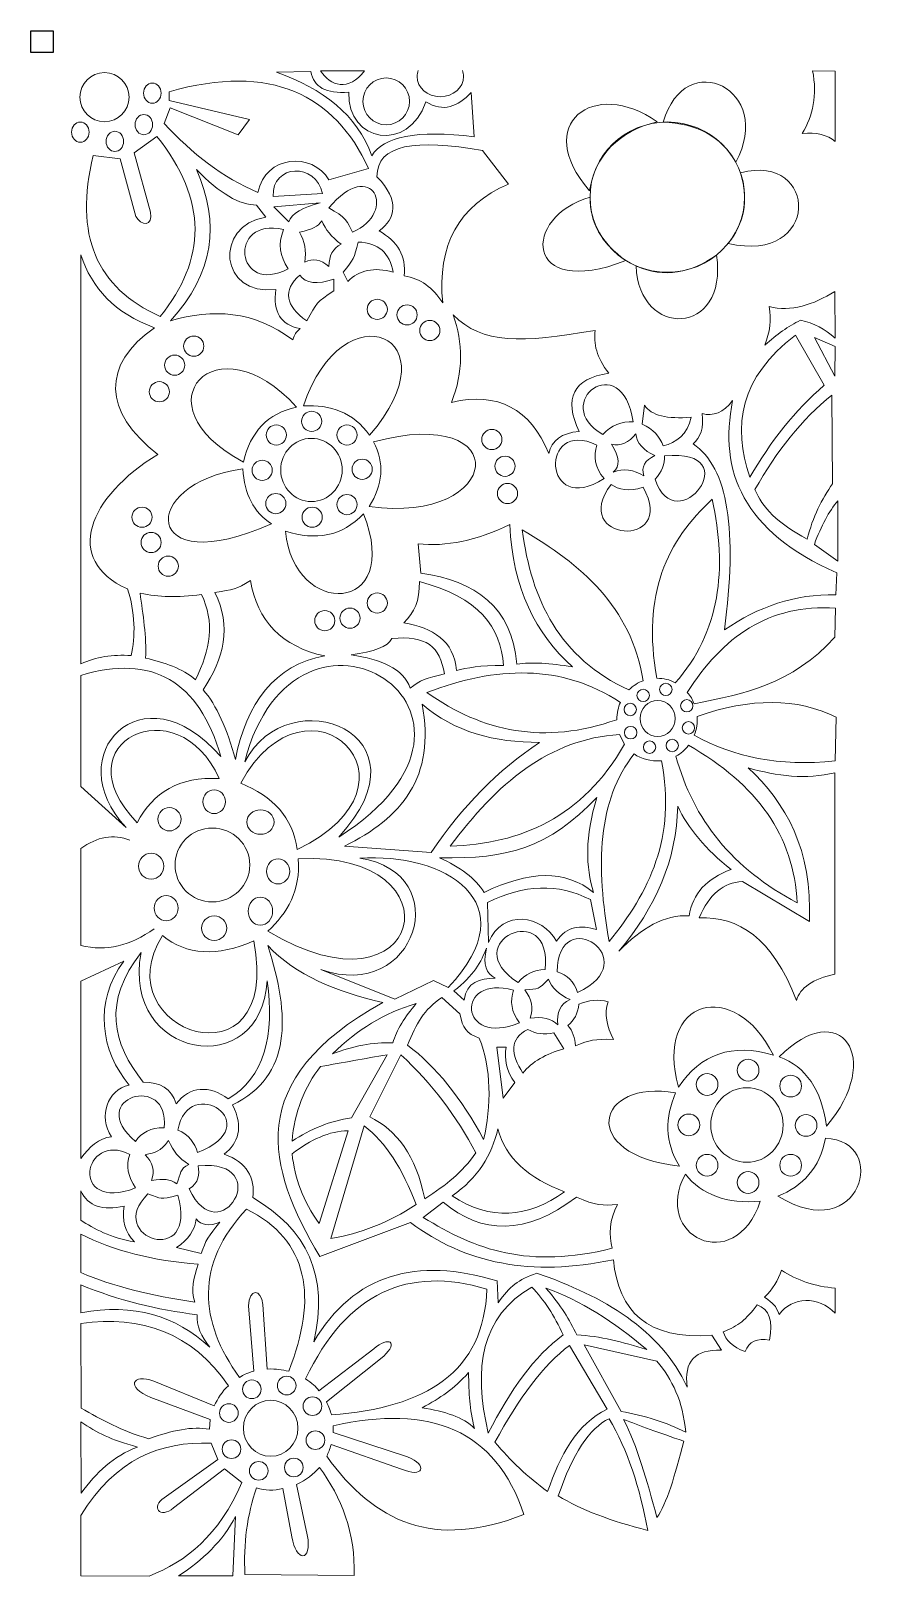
# Model space of a CAD drawing. Header units: centimetres. Extents: x -8.54 to -3.01, y 1.59 to 11.54.
import ezdxf

# ---------------------------------------------------------------- set-up
doc = ezdxf.new("R2010")
doc.units = ezdxf.units.CM
doc.header["$MEASUREMENT"] = 0
doc.header["$XCLIPFRAME"] = 0
doc.layers.add('layer 1', color=7, linetype='Continuous')
picture_1 = doc.add_image_def('image1.jpg', size_in_pixel=(1251, 1211))

msp = doc.modelspace()

# ---------------------------------------------------------------- linework, layer by layer
at = {"layer": 'layer 1', "color": 242, "lineweight": 9}
for centre, major_axis, ratio in [((-8.064, 11.1168), (0, 0.1584), 1), ((-7.75644, 11.14247), (0, 0.06523), 0.8635597), ((-6.25056, 11.08944), (0, 0.15096), 0.990991), ((-8.21952, 10.89138), (0, 0.06523), 0.8635597), ((-7.81081, 10.93954), (0, 0.06523), 0.8635597), ((-4.44093, 10.4728), (0.49737, 0), 0.9733599), ((-7.99734, 10.83185), (0, 0.06523), 0.8635597), ((-6.30825, 9.75), (0, 0.065), 1), ((-6.1165, 9.71425), (0, 0.065), 1), ((-5.97025, 9.6135), (0, 0.065), 1), ((-7.4898, 9.513), (0, 0.065), 1), ((-7.61252, 9.39028), (0, 0.065), 1), ((-7.71123, 9.2193), (0, 0.065), 1), ((-6.73075, 9.0285), (0, 0.065), 1), ((-6.95825, 8.94075), (0, 0.065), 1), ((-6.50325, 8.94075), (0, 0.065), 1), ((-5.5705, 8.9115), (0, 0.065), 1), ((-6.732, 8.7156), (0, 0.2034), 0.9734513), ((-7.04925, 8.71325), (0, 0.065), 1), ((-6.40575, 8.71975), (0, 0.065), 1), ((-5.486, 8.73925), (0, 0.065), 1), ((-6.9615, 8.49875), (0, 0.065), 1), ((-5.46975, 8.56375), (0, 0.065), 1), ((-7.82275, 8.411), (0, 0.065), 1), ((-6.7275, 8.411), (0, 0.065), 1), ((-6.50325, 8.49225), (0, 0.065), 1), ((-7.76425, 8.2485), (0, 0.065), 1), ((-7.65375, 8.09575), (0, 0.065), 1), ((-6.30825, 7.8585), (0, 0.065), 1), ((-6.64625, 7.74475), (0, 0.065), 1), ((-6.48375, 7.761), (0, 0.065), 1), ((-4.59661, 7.26338), (0, 0.04), 1), ((-4.45086, 7.30197), (0, 0.04), 1), ((-4.67957, 7.1728), (0, 0.04), 1), ((-4.503, 7.11474), (0, 0.11613), 0.9693447), ((-4.31577, 7.1965), (0, 0.04), 1), ((-4.30501, 7.05465), (0, 0.04), 1), ((-4.6772, 7.0235), (0, 0.04), 1), ((-4.55514, 6.92988), (0, 0.04), 1), ((-4.40939, 6.94055), (0, 0.04), 1), ((-7.3584, 6.57876), (0, 0.07665), 0.9428571), ((-7.6464, 6.4656), (0, 0.075), 1), ((-7.06056, 6.44736), (0.0876, 0), 0.9), ((-7.3696, 6.1712), (0.2408, 0), 0.9883721), ((-7.7638, 6.1632), (0, 0.08322), 0.9736842), ((-6.94668, 6.12981), (0, 0.08103), 0.9189189), ((-7.66719, 5.89329), (0, 0.08103), 0.9459459), ((-7.06056, 5.87358), (0, 0.08979), 0.8780488), ((-7.3584, 5.76408), (0.08103, 0), 0.972973), ((-3.9211, 4.84932), (0, 0.07), 1), ((-4.18482, 4.75737), (0, 0.07), 1), ((-3.64697, 4.74696), (0, 0.07), 1), ((-3.92842, 4.49634), (0, 0.24021), 0.9694434), ((-4.3028, 4.49712), (0, 0.07), 1), ((-3.54807, 4.49365), (0, 0.07), 1), ((-4.18482, 4.23687), (0, 0.07), 1), ((-3.64697, 4.23687), (0, 0.07), 1), ((-3.92109, 4.12583), (0, 0.07), 1), ((-7.11582, 2.7939), (0, 0.06), 1), ((-6.89124, 2.81798), (0, 0.06), 1), ((-7.26355, 2.64095), (0, 0.06), 1), ((-6.99452, 2.54341), (0, 0.18064), 0.9706599), ((-6.7255, 2.68551), (0, 0.06), 1), ((-6.70629, 2.46633), (0, 0.06), 1), ((-7.24673, 2.40853), (0, 0.06), 1), ((-7.07139, 2.26883), (0, 0.06), 1), ((-6.8456, 2.29051), (0, 0.06), 1)]:
    msp.add_ellipse(centre, major_axis=major_axis, ratio=ratio, dxfattribs=at)
for points, knots in [([(-4.46756, 10.95623), (-4.32598, 11.44836), (-3.74703, 11.16609), (-4.00019, 10.69734), (-4.00019, 10.69734), (-4.0954, 10.86619), (-4.25486, 10.94749), (-4.46756, 10.95623)], [0, 0, 0, 0, 0.3333333, 0.3333333, 0.3333333, 0.3333333, 1, 1, 1, 1]), ([(-6.36384, 10.65792), (-6.36384, 10.65792), (-6.6192, 10.584), (-6.6192, 10.584), (-6.6192, 10.584), (-6.72732, 10.76588), (-7.0297, 10.74309), (-7.07616, 10.50336), (-7.07616, 10.50336), (-7.30191, 10.59488), (-7.49875, 10.75382), (-7.68096, 10.94688), (-7.68096, 10.94688), (-7.68096, 10.94688), (-7.64064, 11.04768), (-7.64064, 11.04768), (-7.64064, 11.04768), (-7.64064, 11.04768), (-7.20384, 10.87296), (-7.20384, 10.87296), (-7.20384, 10.87296), (-7.20384, 10.87296), (-7.13106, 10.97368), (-7.13106, 10.97368), (-7.13106, 10.97368), (-7.13106, 10.97368), (-7.64864, 11.09488), (-7.64864, 11.09488), (-7.64864, 11.09488), (-7.64864, 11.09488), (-7.64864, 11.152), (-7.64864, 11.152), (-7.64864, 11.152), (-6.98919, 11.33728), (-6.5854, 11.13453), (-6.36384, 10.65792)], [0, 0, 0, 0, 0.1, 0.1, 0.1, 0.1, 0.2, 0.2, 0.2, 0.2, 0.3, 0.3, 0.3, 0.3, 0.4, 0.4, 0.4, 0.4, 0.5, 0.5, 0.5, 0.5, 0.6, 0.6, 0.6, 0.6, 0.7, 0.7, 0.7, 0.7, 0.8, 0.8, 0.8, 0.8, 1, 1, 1, 1]), ([(-5.70468, 11.14564), (-5.78878, 11.05634), (-5.88219, 11.0168), (-5.99616, 11.08665), (-5.99616, 11.08665), (-6.10632, 10.757), (-6.50132, 10.82293), (-6.49237, 11.14911), (-6.49237, 11.14911), (-6.6381, 11.13754), (-6.71906, 11.18148), (-6.73527, 11.28097), (-6.73527, 11.28097), (-6.73527, 11.28097), (-6.95735, 11.2775), (-6.95735, 11.2775), (-6.95735, 11.2775), (-6.65878, 11.17072), (-6.43814, 11.00375), (-6.34316, 10.73965), (-6.34316, 10.73965), (-6.26792, 10.86205), (-6.05747, 10.90782), (-5.68386, 10.8611), (-5.68386, 10.8611), (-5.68386, 10.8611), (-5.70468, 11.14564), (-5.70468, 11.14564)], [0, 0, 0, 0, 0.125, 0.125, 0.125, 0.125, 0.25, 0.25, 0.25, 0.25, 0.375, 0.375, 0.375, 0.375, 0.5, 0.5, 0.5, 0.5, 0.625, 0.625, 0.625, 0.625, 0.75, 0.75, 0.75, 0.75, 1, 1, 1, 1]), ([(-6.67297, 11.28698), (-6.6133, 11.18876), (-6.49237, 11.14911), (-6.38949, 11.28698), (-6.38949, 11.28698), (-6.38949, 11.28698), (-6.67297, 11.28698), (-6.67297, 11.28698)], [0, 0, 0, 0, 0.3333333, 0.3333333, 0.3333333, 0.3333333, 1, 1, 1, 1]), ([(-5.75944, 11.28848), (-5.75513, 11.27629), (-5.7528, 11.26334), (-5.7528, 11.24992), (-5.7528, 11.24992), (-5.7528, 11.17783), (-5.81979, 11.11936), (-5.9024, 11.11936), (-5.9024, 11.11936), (-5.98501, 11.11936), (-6.052, 11.17783), (-6.052, 11.24992), (-6.052, 11.24992), (-6.052, 11.26335), (-6.04967, 11.2763), (-6.04535, 11.2885)], [0, 0, 0, 0, 0.2, 0.2, 0.2, 0.2, 0.4, 0.4, 0.4, 0.4, 0.6, 0.6, 0.6, 0.6, 1, 1, 1, 1]), ([(-4.94158, 10.514), (-5.3151, 10.9408), (-4.91303, 11.24657), (-4.506, 10.95709), (-4.506, 10.95709), (-4.75227, 10.9006), (-4.90869, 10.73659), (-4.94158, 10.514)], [0, 0, 0, 0, 0.3333333, 0.3333333, 0.3333333, 0.3333333, 1, 1, 1, 1]), ([(-3.50595, 11.28645), (-3.50595, 11.28645), (-3.36151, 11.28383), (-3.36151, 11.28383), (-3.36151, 11.28383), (-3.36151, 11.28383), (-3.36101, 10.83174), (-3.36101, 10.83174), (-3.36101, 10.83174), (-3.40931, 10.8727), (-3.4818, 10.89271), (-3.5721, 10.88325), (-3.5721, 10.88325), (-3.50279, 10.99796), (-3.47444, 11.12974), (-3.50595, 11.28645)], [0, 0, 0, 0, 0.2, 0.2, 0.2, 0.2, 0.4, 0.4, 0.4, 0.4, 0.6, 0.6, 0.6, 0.6, 1, 1, 1, 1]), ([(-7.8736, 10.7576), (-7.8736, 10.7576), (-7.728, 10.864), (-7.728, 10.864), (-7.728, 10.864), (-7.39715, 10.45451), (-7.40928, 10.06951), (-7.7056, 9.7048), (-7.7056, 9.7048), (-8.11814, 9.88588), (-8.26186, 10.23122), (-8.1368, 10.7408), (-8.1368, 10.7408), (-8.1368, 10.7408), (-7.9632, 10.7184), (-7.9632, 10.7184), (-7.9632, 10.7184), (-7.9632, 10.7184), (-7.8624, 10.3488), (-7.8624, 10.3488), (-7.8624, 10.3488), (-7.83095, 10.2844), (-7.75015, 10.2831), (-7.7672, 10.3768), (-7.7672, 10.3768), (-7.7672, 10.3768), (-7.8736, 10.7576), (-7.8736, 10.7576)], [0, 0, 0, 0, 0.125, 0.125, 0.125, 0.125, 0.25, 0.25, 0.25, 0.25, 0.375, 0.375, 0.375, 0.375, 0.5, 0.5, 0.5, 0.5, 0.625, 0.625, 0.625, 0.625, 0.75, 0.75, 0.75, 0.75, 1, 1, 1, 1]), ([(-5.46336, 10.55712), (-5.46336, 10.55712), (-5.63136, 10.77216), (-5.63136, 10.77216), (-5.63136, 10.77216), (-6.0592, 10.85056), (-6.31232, 10.81248), (-6.31008, 10.60416), (-6.31008, 10.60416), (-6.16129, 10.44645), (-6.18888, 10.33914), (-6.29664, 10.25472), (-6.29664, 10.25472), (-6.17571, 10.18893), (-6.12194, 10.09262), (-6.13536, 9.96576), (-6.13536, 9.96576), (-6.02647, 9.94717), (-5.95281, 9.8922), (-5.88672, 9.79104), (-5.88672, 9.79104), (-5.9248, 10.16288), (-5.78368, 10.41824), (-5.46336, 10.55712)], [0, 0, 0, 0, 0.1428571, 0.1428571, 0.1428571, 0.1428571, 0.2857143, 0.2857143, 0.2857143, 0.2857143, 0.4285714, 0.4285714, 0.4285714, 0.4285714, 0.5714286, 0.5714286, 0.5714286, 0.5714286, 0.7142857, 0.7142857, 0.7142857, 0.7142857, 1, 1, 1, 1]), ([(-3.96992, 10.6287), (-3.46215, 10.76427), (-3.45443, 10.03364), (-4.04887, 10.17489), (-4.04887, 10.17489), (-3.95039, 10.29819), (-3.91446, 10.44573), (-3.96992, 10.6287)], [0, 0, 0, 0, 0.3333333, 0.3333333, 0.3333333, 0.3333333, 1, 1, 1, 1]), ([(-7.47288, 10.6506), (-7.32286, 10.49671), (-7.19354, 10.4204), (-7.08488, 10.42168), (-7.08488, 10.42168), (-7.08488, 10.42168), (-7.02668, 10.34408), (-7.02668, 10.34408), (-7.02668, 10.34408), (-7.36296, 10.28847), (-7.32546, 9.83063), (-6.96072, 9.87848), (-6.96072, 9.87848), (-6.98142, 9.73235), (-6.9297, 9.64828), (-6.80552, 9.62628), (-6.80552, 9.62628), (-6.83653, 9.59438), (-6.83796, 9.59483), (-6.85208, 9.55256), (-6.85208, 9.55256), (-7.103, 9.74532), (-7.36813, 9.75307), (-7.63972, 9.67672), (-7.63972, 9.67672), (-7.36003, 9.98002), (-7.318, 10.30594), (-7.47288, 10.6506)], [0, 0, 0, 0, 0.125, 0.125, 0.125, 0.125, 0.25, 0.25, 0.25, 0.25, 0.375, 0.375, 0.375, 0.375, 0.5, 0.5, 0.5, 0.5, 0.625, 0.625, 0.625, 0.625, 0.75, 0.75, 0.75, 0.75, 1, 1, 1, 1]), ([(-6.97883, 10.47757), (-6.98754, 10.68768), (-6.70113, 10.69566), (-6.66178, 10.49622), (-6.66178, 10.49622), (-6.66178, 10.49622), (-6.97883, 10.47757), (-6.97883, 10.47757)], [0, 0, 0, 0, 0.3333333, 0.3333333, 0.3333333, 0.3333333, 1, 1, 1, 1]), ([(-6.62075, 10.40297), (-6.34316, 10.73965), (-6.17067, 10.37561), (-6.46782, 10.24631), (-6.46782, 10.24631), (-6.49553, 10.31042), (-6.51465, 10.34873), (-6.62075, 10.40297)], [0, 0, 0, 0, 0.3333333, 0.3333333, 0.3333333, 0.3333333, 1, 1, 1, 1]), ([(-4.9383, 10.4728), (-5.37816, 10.34855), (-5.37119, 9.8066), (-4.70721, 10.06385), (-4.70721, 10.06385), (-4.86492, 10.17481), (-4.94194, 10.31114), (-4.9383, 10.4728)], [0, 0, 0, 0, 0.3333333, 0.3333333, 0.3333333, 0.3333333, 1, 1, 1, 1]), ([(-6.9751, 10.41043), (-6.9751, 10.41043), (-6.6767, 10.43654), (-6.6767, 10.43654), (-6.6767, 10.43654), (-6.78302, 10.40639), (-6.86135, 10.36848), (-6.87812, 10.31345), (-6.87812, 10.31345), (-6.87812, 10.31345), (-6.9751, 10.41043), (-6.9751, 10.41043)], [0, 0, 0, 0, 0.25, 0.25, 0.25, 0.25, 0.5, 0.5, 0.5, 0.5, 1, 1, 1, 1]), ([(-6.91169, 10.26496), (-7.27725, 10.34703), (-7.2188, 9.82981), (-6.88185, 10.01132), (-6.88185, 10.01132), (-6.9363, 10.1), (-6.94854, 10.16417), (-6.91169, 10.26496)], [0, 0, 0, 0, 0.3333333, 0.3333333, 0.3333333, 0.3333333, 1, 1, 1, 1]), ([(-6.66584, 10.3208), (-6.69427, 10.27943), (-6.71883, 10.26779), (-6.8094, 10.24708), (-6.8094, 10.24708), (-6.77338, 10.1882), (-6.76585, 10.12768), (-6.77448, 10.05308), (-6.77448, 10.05308), (-6.72273, 10.08025), (-6.671, 10.07121), (-6.61928, 10.02592), (-6.61928, 10.02592), (-6.61929, 10.09448), (-6.59343, 10.14234), (-6.54168, 10.16948), (-6.54168, 10.16948), (-6.60615, 10.21867), (-6.63959, 10.26326), (-6.66584, 10.3208)], [0, 0, 0, 0, 0.1666667, 0.1666667, 0.1666667, 0.1666667, 0.3333333, 0.3333333, 0.3333333, 0.3333333, 0.5, 0.5, 0.5, 0.5, 0.6666667, 0.6666667, 0.6666667, 0.6666667, 1, 1, 1, 1]), ([(-6.43052, 10.1829), (-6.45917, 10.07565), (-6.45962, 10.07585), (-6.5275, 9.98894), (-6.5275, 9.98894), (-6.5275, 9.98894), (-6.49766, 9.92926), (-6.49766, 9.92926), (-6.49766, 9.92926), (-6.42555, 10.00387), (-6.32857, 10.02377), (-6.20672, 9.98894), (-6.20672, 9.98894), (-6.22661, 10.1108), (-6.30122, 10.18043), (-6.43052, 10.1829)], [0, 0, 0, 0, 0.2, 0.2, 0.2, 0.2, 0.4, 0.4, 0.4, 0.4, 0.6, 0.6, 0.6, 0.6, 1, 1, 1, 1]), ([(-8.21614, 10.10087), (-8.14643, 9.88626), (-7.99933, 9.72511), (-7.74144, 9.63144), (-7.74144, 9.63144), (-8.08543, 9.3954), (-8.07451, 9.08966), (-7.72128, 8.81496), (-7.72128, 8.81496), (-8.16775, 8.54448), (-8.33291, 8.13611), (-7.91692, 7.94944), (-7.91692, 7.94944), (-7.866, 7.80496), (-7.86424, 7.63729), (-7.89264, 7.51968), (-7.89264, 7.51968), (-8.012, 7.52784), (-8.1175, 7.51374), (-8.21614, 7.46566), (-8.21614, 7.46566), (-8.21614, 7.46566), (-8.21614, 10.10087), (-8.21614, 10.10087)], [0, 0, 0, 0, 0.1428571, 0.1428571, 0.1428571, 0.1428571, 0.2857143, 0.2857143, 0.2857143, 0.2857143, 0.4285714, 0.4285714, 0.4285714, 0.4285714, 0.5714286, 0.5714286, 0.5714286, 0.5714286, 0.7142857, 0.7142857, 0.7142857, 0.7142857, 1, 1, 1, 1]), ([(-4.64127, 10.02957), (-4.62911, 9.56183), (-4.04729, 9.56861), (-4.1241, 10.09962), (-4.1241, 10.09962), (-4.2885, 9.98441), (-4.45982, 9.94882), (-4.64127, 10.02957)], [0, 0, 0, 0, 0.3333333, 0.3333333, 0.3333333, 0.3333333, 1, 1, 1, 1]), ([(-6.76249, 9.67562), (-6.69648, 9.7919), (-6.70004, 9.79626), (-6.58718, 9.86958), (-6.58718, 9.86958), (-6.58718, 9.86958), (-6.58718, 9.94418), (-6.58718, 9.94418), (-6.58718, 9.94418), (-6.69536, 9.90812), (-6.76871, 9.91681), (-6.80725, 9.97029), (-6.80725, 9.97029), (-6.91666, 9.87206), (-6.90174, 9.77383), (-6.76249, 9.67562)], [0, 0, 0, 0, 0.2, 0.2, 0.2, 0.2, 0.4, 0.4, 0.4, 0.4, 0.6, 0.6, 0.6, 0.6, 1, 1, 1, 1]), ([(-6.78372, 9.12776), (-6.53234, 9.88967), (-5.79816, 9.58295), (-6.35838, 8.93857), (-6.35838, 8.93857), (-6.46308, 9.08626), (-6.60922, 9.13935), (-6.78372, 9.12776)], [0, 0, 0, 0, 0.3333333, 0.3333333, 0.3333333, 0.3333333, 1, 1, 1, 1]), ([(-3.78562, 9.76774), (-3.64557, 9.73079), (-3.50231, 9.77949), (-3.36223, 9.86484), (-3.36223, 9.86484), (-3.36223, 9.86484), (-3.36118, 9.56474), (-3.36118, 9.56474), (-3.36118, 9.56474), (-3.42995, 9.62331), (-3.49405, 9.66206), (-3.58316, 9.67988), (-3.58316, 9.67988), (-3.66266, 9.64107), (-3.73716, 9.58761), (-3.81236, 9.51944), (-3.81236, 9.51944), (-3.78157, 9.60222), (-3.76974, 9.68499), (-3.78562, 9.76774)], [0, 0, 0, 0, 0.1666667, 0.1666667, 0.1666667, 0.1666667, 0.3333333, 0.3333333, 0.3333333, 0.3333333, 0.5, 0.5, 0.5, 0.5, 0.6666667, 0.6666667, 0.6666667, 0.6666667, 1, 1, 1, 1]), ([(-7.1701, 8.76648), (-7.86751, 9.13773), (-7.33947, 9.69159), (-6.82848, 9.12047), (-6.82848, 9.12047), (-7.01178, 9.07955), (-7.12566, 8.96154), (-7.1701, 8.76648)], [0, 0, 0, 0, 0.3333333, 0.3333333, 0.3333333, 0.3333333, 1, 1, 1, 1]), ([(-5.81976, 9.71376), (-5.63043, 9.52493), (-5.38027, 9.53202), (-4.90644, 9.61464), (-4.90644, 9.61464), (-4.91531, 9.53145), (-4.8988, 9.4406), (-4.81794, 9.33852), (-4.81794, 9.33852), (-5.04686, 9.30312), (-5.11058, 9.17804), (-5.0091, 8.96328), (-5.0091, 8.96328), (-5.1212, 8.95384), (-5.1861, 8.90664), (-5.2038, 8.82168), (-5.2038, 8.82168), (-5.32298, 9.11078), (-5.53184, 9.22052), (-5.83038, 9.1509), (-5.83038, 9.1509), (-5.75161, 9.34856), (-5.75693, 9.53501), (-5.81976, 9.71376)], [0, 0, 0, 0, 0.1428571, 0.1428571, 0.1428571, 0.1428571, 0.2857143, 0.2857143, 0.2857143, 0.2857143, 0.4285714, 0.4285714, 0.4285714, 0.4285714, 0.5714286, 0.5714286, 0.5714286, 0.5714286, 0.7142857, 0.7142857, 0.7142857, 0.7142857, 1, 1, 1, 1]), ([(-3.6162, 9.5844), (-3.6162, 9.5844), (-3.4314, 9.261), (-3.4314, 9.261), (-3.4314, 9.261), (-3.62074, 9.09931), (-3.77684, 8.89771), (-3.9102, 8.6688), (-3.9102, 8.6688), (-4.02171, 8.99895), (-3.97515, 9.31028), (-3.6162, 9.5844)], [0, 0, 0, 0, 0.25, 0.25, 0.25, 0.25, 0.5, 0.5, 0.5, 0.5, 1, 1, 1, 1]), ([(-3.4944, 9.5676), (-3.4944, 9.5676), (-3.36107, 9.51154), (-3.36107, 9.51154), (-3.36107, 9.51154), (-3.36107, 9.51154), (-3.36232, 9.31874), (-3.36232, 9.31874), (-3.36232, 9.31874), (-3.36232, 9.31874), (-3.4944, 9.5676), (-3.4944, 9.5676)], [0, 0, 0, 0, 0.25, 0.25, 0.25, 0.25, 0.5, 0.5, 0.5, 0.5, 1, 1, 1, 1]), ([(-4.85639, 8.94407), (-5.2023, 9.1425), (-4.73501, 9.50945), (-4.66038, 9.02451), (-4.66038, 9.02451), (-4.73399, 9.02842), (-4.80044, 9.00569), (-4.85639, 8.94407)], [0, 0, 0, 0, 0.3333333, 0.3333333, 0.3333333, 0.3333333, 1, 1, 1, 1]), ([(-4.02054, 9.16185), (-4.11184, 8.70594), (-3.95361, 8.31845), (-3.35045, 8.05294), (-3.35045, 8.05294), (-3.35045, 8.05294), (-3.35638, 7.91062), (-3.35638, 7.91062), (-3.35638, 7.91062), (-3.61937, 7.91882), (-3.85575, 7.83391), (-4.07391, 7.68528), (-4.07391, 7.68528), (-3.98921, 8.31786), (-4.04661, 8.7322), (-4.27553, 8.88314), (-4.27553, 8.88314), (-4.22824, 8.92309), (-4.2048, 8.98496), (-4.21623, 9.07883), (-4.21623, 9.07883), (-4.14635, 9.05991), (-4.08062, 9.0827), (-4.02054, 9.16185)], [0, 0, 0, 0, 0.1428571, 0.1428571, 0.1428571, 0.1428571, 0.2857143, 0.2857143, 0.2857143, 0.2857143, 0.4285714, 0.4285714, 0.4285714, 0.4285714, 0.5714286, 0.5714286, 0.5714286, 0.5714286, 0.7142857, 0.7142857, 0.7142857, 0.7142857, 1, 1, 1, 1]), ([(-3.381, 9.198), (-3.381, 9.198), (-3.3768, 8.6268), (-3.3768, 8.6268), (-3.3768, 8.6268), (-3.44609, 8.52741), (-3.50489, 8.41401), (-3.5406, 8.2698), (-3.5406, 8.2698), (-3.73223, 8.37008), (-3.83058, 8.47753), (-3.8766, 8.589), (-3.8766, 8.589), (-3.73765, 8.83401), (-3.57594, 9.04262), (-3.381, 9.198)], [0, 0, 0, 0, 0.2, 0.2, 0.2, 0.2, 0.4, 0.4, 0.4, 0.4, 0.6, 0.6, 0.6, 0.6, 1, 1, 1, 1]), ([(-6.33313, 8.89649), (-5.41222, 9.14452), (-5.49323, 8.36327), (-6.36041, 8.47922), (-6.36041, 8.47922), (-6.27326, 8.61997), (-6.25915, 8.75917), (-6.33313, 8.89649)], [0, 0, 0, 0, 0.3333333, 0.3333333, 0.3333333, 0.3333333, 1, 1, 1, 1]), ([(-4.60196, 9.01099), (-4.53378, 8.97856), (-4.48931, 8.93194), (-4.46853, 8.87113), (-4.46853, 8.87113), (-4.38083, 8.89192), (-4.3125, 8.94187), (-4.28674, 9.05586), (-4.28674, 9.05586), (-4.44318, 9.0411), (-4.54386, 9.06672), (-4.58878, 9.13275), (-4.58878, 9.13275), (-4.58878, 9.13275), (-4.60196, 9.01099), (-4.60196, 9.01099)], [0, 0, 0, 0, 0.2, 0.2, 0.2, 0.2, 0.4, 0.4, 0.4, 0.4, 0.6, 0.6, 0.6, 0.6, 1, 1, 1, 1]), ([(-4.89449, 8.87605), (-5.26878, 9.05647), (-5.24419, 8.40206), (-4.84863, 8.66013), (-4.84863, 8.66013), (-4.90583, 8.73158), (-4.91942, 8.80359), (-4.89449, 8.87605)], [0, 0, 0, 0, 0.3333333, 0.3333333, 0.3333333, 0.3333333, 1, 1, 1, 1]), ([(-4.64448, 8.94912), (-4.68859, 8.89017), (-4.7405, 8.86775), (-4.80024, 8.88186), (-4.80024, 8.88186), (-4.74713, 8.79993), (-4.74358, 8.73976), (-4.78962, 8.70132), (-4.78962, 8.70132), (-4.72353, 8.72936), (-4.65745, 8.71684), (-4.59138, 8.67654), (-4.59138, 8.67654), (-4.61114, 8.73573), (-4.58754, 8.7794), (-4.52058, 8.80752), (-4.52058, 8.80752), (-4.59492, 8.84056), (-4.63622, 8.88776), (-4.64448, 8.94912)], [0, 0, 0, 0, 0.1666667, 0.1666667, 0.1666667, 0.1666667, 0.3333333, 0.3333333, 0.3333333, 0.3333333, 0.5, 0.5, 0.5, 0.5, 0.6666667, 0.6666667, 0.6666667, 0.6666667, 1, 1, 1, 1]), ([(-4.45865, 8.80657), (-3.91061, 8.85811), (-4.38423, 8.24838), (-4.51998, 8.65592), (-4.51998, 8.65592), (-4.47603, 8.70354), (-4.4556, 8.75377), (-4.45865, 8.80657)], [0, 0, 0, 0, 0.3333333, 0.3333333, 0.3333333, 0.3333333, 1, 1, 1, 1]), ([(-7.17381, 8.72337), (-7.85282, 8.62833), (-7.82687, 7.99263), (-6.98995, 8.36938), (-6.98995, 8.36938), (-7.10267, 8.44071), (-7.16397, 8.55872), (-7.17381, 8.72337)], [0, 0, 0, 0, 0.3333333, 0.3333333, 0.3333333, 0.3333333, 1, 1, 1, 1]), ([(-4.59675, 8.60416), (-4.37199, 8.19495), (-5.07845, 8.25681), (-4.80352, 8.62248), (-4.80352, 8.62248), (-4.75402, 8.58807), (-4.69063, 8.57388), (-4.59675, 8.60416)], [0, 0, 0, 0, 0.3333333, 0.3333333, 0.3333333, 0.3333333, 1, 1, 1, 1]), ([(-4.50808, 7.37336), (-4.46448, 7.3735), (-4.42464, 7.36513), (-4.39026, 7.34425), (-4.39026, 7.34425), (-4.09851, 7.67314), (-4.0553, 8.07851), (-4.15149, 8.52678), (-4.15149, 8.52678), (-4.44013, 8.26417), (-4.60748, 7.91451), (-4.50808, 7.37336)], [0, 0, 0, 0, 0.25, 0.25, 0.25, 0.25, 0.5, 0.5, 0.5, 0.5, 1, 1, 1, 1]), ([(-3.3432, 8.5176), (-3.40062, 8.44938), (-3.45025, 8.3542), (-3.4944, 8.2362), (-3.4944, 8.2362), (-3.4944, 8.2362), (-3.3432, 8.127), (-3.3432, 8.127), (-3.3432, 8.127), (-3.3432, 8.127), (-3.3432, 8.5176), (-3.3432, 8.5176)], [0, 0, 0, 0, 0.25, 0.25, 0.25, 0.25, 0.5, 0.5, 0.5, 0.5, 1, 1, 1, 1]), ([(-6.89901, 8.32138), (-6.84801, 7.75702), (-6.13863, 7.77851), (-6.39699, 8.4337), (-6.39699, 8.4337), (-6.53415, 8.2867), (-6.70419, 8.25907), (-6.89901, 8.32138)], [0, 0, 0, 0, 0.3333333, 0.3333333, 0.3333333, 0.3333333, 1, 1, 1, 1]), ([(-6.0456, 8.23942), (-6.0456, 8.23942), (-6.02728, 8.05164), (-6.02728, 8.05164), (-6.02728, 8.05164), (-5.67728, 8.00013), (-5.44142, 7.83451), (-5.40898, 7.4654), (-5.40898, 7.4654), (-5.31434, 7.47764), (-5.19526, 7.47154), (-5.05174, 7.44708), (-5.05174, 7.44708), (-5.28914, 7.66082), (-5.43724, 7.95394), (-5.45478, 8.36308), (-5.45478, 8.36308), (-5.67004, 8.26078), (-5.86698, 8.21958), (-6.0456, 8.23942)], [0, 0, 0, 0, 0.1666667, 0.1666667, 0.1666667, 0.1666667, 0.3333333, 0.3333333, 0.3333333, 0.3333333, 0.5, 0.5, 0.5, 0.5, 0.6666667, 0.6666667, 0.6666667, 0.6666667, 1, 1, 1, 1]), ([(-4.68783, 7.29873), (-4.65993, 7.32644), (-4.62976, 7.34711), (-4.59624, 7.35752), (-4.59624, 7.35752), (-4.67599, 7.83719), (-4.99625, 8.10844), (-5.37493, 8.32909), (-5.37493, 8.32909), (-5.31564, 7.87681), (-5.13511, 7.50225), (-4.68783, 7.29873)], [0, 0, 0, 0, 0.25, 0.25, 0.25, 0.25, 0.5, 0.5, 0.5, 0.5, 1, 1, 1, 1]), ([(-7.1616, 6.8352), (-6.83772, 8.10825), (-5.2962, 7.154), (-6.5568, 6.3504), (-6.5568, 6.3504), (-5.9376, 7.0176), (-6.8794, 7.38002), (-7.1616, 6.8352)], [0, 0, 0, 0, 0.3333333, 0.3333333, 0.3333333, 0.3333333, 1, 1, 1, 1]), ([(-7.35363, 7.92559), (-7.23326, 7.94693), (-7.2176, 7.9437), (-7.12466, 8.00238), (-7.12466, 8.00238), (-7.08269, 7.74537), (-6.92206, 7.57553), (-6.64606, 7.51782), (-6.64606, 7.51782), (-6.96701, 7.46339), (-7.15191, 7.20879), (-7.2215, 6.851), (-7.2215, 6.851), (-7.27459, 7.04519), (-7.34177, 7.20066), (-7.4295, 7.2995), (-7.4295, 7.2995), (-7.29516, 7.4983), (-7.24529, 7.70948), (-7.35363, 7.92559)], [0, 0, 0, 0, 0.1666667, 0.1666667, 0.1666667, 0.1666667, 0.3333333, 0.3333333, 0.3333333, 0.3333333, 0.5, 0.5, 0.5, 0.5, 0.6666667, 0.6666667, 0.6666667, 0.6666667, 1, 1, 1, 1]), ([(-6.03644, 7.99668), (-6.0359, 7.86887), (-6.06687, 7.80163), (-6.1372, 7.73104), (-6.1372, 7.73104), (-5.94942, 7.69825), (-5.81507, 7.61581), (-5.79828, 7.42418), (-5.79828, 7.42418), (-5.7296, 7.43947), (-5.64883, 7.45799), (-5.496, 7.45624), (-5.496, 7.45624), (-5.51165, 7.70587), (-5.6544, 7.89365), (-6.03644, 7.99668)], [0, 0, 0, 0, 0.2, 0.2, 0.2, 0.2, 0.4, 0.4, 0.4, 0.4, 0.6, 0.6, 0.6, 0.6, 1, 1, 1, 1]), ([(-7.83522, 7.92156), (-7.71138, 7.89755), (-7.59661, 7.89112), (-7.44051, 7.91321), (-7.44051, 7.91321), (-7.35277, 7.73988), (-7.38401, 7.55517), (-7.47825, 7.3645), (-7.47825, 7.3645), (-7.56467, 7.43846), (-7.67896, 7.47367), (-7.8, 7.50425), (-7.8, 7.50425), (-7.79216, 7.63969), (-7.8171, 7.78618), (-7.83522, 7.92156)], [0, 0, 0, 0, 0.2, 0.2, 0.2, 0.2, 0.4, 0.4, 0.4, 0.4, 0.6, 0.6, 0.6, 0.6, 1, 1, 1, 1]), ([(-4.3129, 7.28206), (-4.29138, 7.25981), (-4.27656, 7.23516), (-4.2684, 7.20809), (-4.2684, 7.20809), (-3.93837, 7.27737), (-3.64499, 7.33076), (-3.36205, 7.63748), (-3.36205, 7.63748), (-3.36205, 7.63748), (-3.35766, 7.8244), (-3.35766, 7.8244), (-3.35766, 7.8244), (-3.78803, 7.8553), (-4.08726, 7.63822), (-4.3129, 7.28206)], [0, 0, 0, 0, 0.2, 0.2, 0.2, 0.2, 0.4, 0.4, 0.4, 0.4, 0.6, 0.6, 0.6, 0.6, 1, 1, 1, 1]), ([(-6.47612, 7.52494), (-6.32961, 7.54243), (-6.23899, 7.57819), (-6.21506, 7.63028), (-6.21506, 7.63028), (-5.98913, 7.65012), (-5.90516, 7.5799), (-5.87614, 7.40128), (-5.87614, 7.40128), (-5.99446, 7.37661), (-6.03107, 7.35962), (-6.09598, 7.30968), (-6.09598, 7.30968), (-6.14024, 7.43643), (-6.28529, 7.49596), (-6.47612, 7.52494)], [0, 0, 0, 0, 0.2, 0.2, 0.2, 0.2, 0.4, 0.4, 0.4, 0.4, 0.6, 0.6, 0.6, 0.6, 1, 1, 1, 1]), ([(-7.3152, 6.8688), (-7.456, 7.3568), (-7.7568, 7.5312), (-8.2176, 7.392), (-8.2176, 7.392), (-8.2176, 7.392), (-8.21676, 6.67679), (-8.21676, 6.67679), (-8.21676, 6.67679), (-8.21676, 6.67679), (-7.9248, 6.4128), (-7.9248, 6.4128), (-7.9248, 6.4128), (-8.364, 6.876), (-7.82048, 7.45344), (-7.3152, 6.8688)], [0, 0, 0, 0, 0.2, 0.2, 0.2, 0.2, 0.4, 0.4, 0.4, 0.4, 0.6, 0.6, 0.6, 0.6, 1, 1, 1, 1]), ([(-7.18697, 6.69831), (-6.75543, 7.48985), (-5.92958, 6.69784), (-6.8242, 6.27041), (-6.8242, 6.27041), (-6.85035, 6.47794), (-6.98243, 6.61295), (-7.18697, 6.69831)], [0, 0, 0, 0, 0.3333333, 0.3333333, 0.3333333, 0.3333333, 1, 1, 1, 1]), ([(-4.7433, 7.21859), (-4.75667, 7.18777), (-4.76459, 7.15057), (-4.76708, 7.10696), (-4.76708, 7.10696), (-5.23132, 6.94272), (-5.63178, 7.02733), (-5.98858, 7.28221), (-5.98858, 7.28221), (-5.54426, 7.45093), (-5.12311, 7.469), (-4.7433, 7.21859)], [0, 0, 0, 0, 0.25, 0.25, 0.25, 0.25, 0.5, 0.5, 0.5, 0.5, 1, 1, 1, 1]), ([(-7.85344, 6.44339), (-8.35738, 6.95994), (-7.59206, 7.32937), (-7.32605, 6.72765), (-7.32605, 6.72765), (-7.58365, 6.74235), (-7.75213, 6.6378), (-7.85344, 6.44339)], [0, 0, 0, 0, 0.3333333, 0.3333333, 0.3333333, 0.3333333, 1, 1, 1, 1]), ([(-6.02022, 7.20636), (-5.81137, 7.02638), (-5.5515, 6.96111), (-5.26303, 6.96018), (-5.26303, 6.96018), (-5.52927, 6.78178), (-5.76395, 6.54928), (-5.96054, 6.25148), (-5.96054, 6.25148), (-5.96054, 6.25148), (-6.52004, 6.29251), (-6.52004, 6.29251), (-6.52004, 6.29251), (-6.15319, 6.4709), (-5.92938, 6.73947), (-6.02022, 7.20636)], [0, 0, 0, 0, 0.2, 0.2, 0.2, 0.2, 0.4, 0.4, 0.4, 0.4, 0.6, 0.6, 0.6, 0.6, 1, 1, 1, 1]), ([(-4.24983, 7.1275), (-4.24533, 7.08711), (-4.25142, 7.04676), (-4.26817, 7.00641), (-4.26817, 7.00641), (-4.01749, 6.86895), (-3.72167, 6.80297), (-3.35985, 6.8414), (-3.35985, 6.8414), (-3.35985, 6.8414), (-3.35327, 7.12289), (-3.35327, 7.12289), (-3.35327, 7.12289), (-3.60535, 7.24758), (-3.90421, 7.24911), (-4.24983, 7.1275)], [0, 0, 0, 0, 0.2, 0.2, 0.2, 0.2, 0.4, 0.4, 0.4, 0.4, 0.6, 0.6, 0.6, 0.6, 1, 1, 1, 1]), ([(-4.74972, 7.01091), (-4.74972, 7.01091), (-4.71661, 6.94895), (-4.71661, 6.94895), (-4.71661, 6.94895), (-4.98865, 6.4743), (-5.38397, 6.30866), (-5.83861, 6.2917), (-5.83861, 6.2917), (-5.54172, 6.69295), (-5.20037, 6.98556), (-4.74972, 7.01091)], [0, 0, 0, 0, 0.25, 0.25, 0.25, 0.25, 0.5, 0.5, 0.5, 0.5, 1, 1, 1, 1]), ([(-4.65418, 6.88697), (-4.60809, 6.85288), (-4.54977, 6.83796), (-4.47921, 6.84219), (-4.47921, 6.84219), (-4.38201, 6.35127), (-4.55699, 5.99434), (-4.81545, 5.6785), (-4.81545, 5.6785), (-4.90283, 6.16506), (-4.88939, 6.59181), (-4.65418, 6.88697)], [0, 0, 0, 0, 0.25, 0.25, 0.25, 0.25, 0.5, 0.5, 0.5, 0.5, 1, 1, 1, 1]), ([(-4.38547, 6.87225), (-4.35467, 6.88918), (-4.32664, 6.91065), (-4.30462, 6.94211), (-4.30462, 6.94211), (-3.86425, 6.69196), (-3.62457, 6.35641), (-3.60528, 5.92704), (-3.60528, 5.92704), (-4.02006, 6.14657), (-4.27536, 6.46459), (-4.38547, 6.87225)], [0, 0, 0, 0, 0.25, 0.25, 0.25, 0.25, 0.5, 0.5, 0.5, 0.5, 1, 1, 1, 1]), ([(-3.92048, 6.79672), (-3.73424, 6.74328), (-3.548, 6.72038), (-3.36172, 6.76466), (-3.36172, 6.76466), (-3.36172, 6.76466), (-3.36172, 5.46852), (-3.36172, 5.46852), (-3.36172, 5.46852), (-3.50523, 5.43647), (-3.58767, 5.37999), (-3.60904, 5.29906), (-3.60904, 5.29906), (-3.76477, 5.70329), (-3.98306, 5.84144), (-4.2365, 5.83034), (-4.2365, 5.83034), (-4.17201, 5.98118), (-4.07886, 6.05906), (-3.95712, 6.06392), (-3.95712, 6.06392), (-3.95712, 6.06392), (-3.5266, 5.80744), (-3.5266, 5.80744), (-3.5266, 5.80744), (-3.50544, 6.26712), (-3.67898, 6.57462), (-3.92048, 6.79672)], [0, 0, 0, 0, 0.125, 0.125, 0.125, 0.125, 0.25, 0.25, 0.25, 0.25, 0.375, 0.375, 0.375, 0.375, 0.5, 0.5, 0.5, 0.5, 0.625, 0.625, 0.625, 0.625, 0.75, 0.75, 0.75, 0.75, 1, 1, 1, 1]), ([(-5.90832, 6.21791), (-5.4629, 6.20889), (-5.20864, 6.28036), (-4.89376, 6.60583), (-4.89376, 6.60583), (-4.97399, 6.35154), (-4.96528, 6.15885), (-4.91614, 5.99411), (-4.91614, 5.99411), (-5.09471, 6.14285), (-5.33313, 6.13383), (-5.62111, 5.99411), (-5.62111, 5.99411), (-5.67459, 6.08457), (-5.7753, 6.15731), (-5.90832, 6.21791)], [0, 0, 0, 0, 0.2, 0.2, 0.2, 0.2, 0.4, 0.4, 0.4, 0.4, 0.6, 0.6, 0.6, 0.6, 1, 1, 1, 1]), ([(-4.3739, 6.5494), (-4.38094, 6.20647), (-4.51491, 5.89695), (-4.75404, 5.61508), (-4.75404, 5.61508), (-4.60863, 5.76585), (-4.45824, 5.8521), (-4.30062, 5.84408), (-4.30062, 5.84408), (-4.27773, 5.98607), (-4.18767, 6.08531), (-4.0304, 6.14178), (-4.0304, 6.14178), (-4.19375, 6.27156), (-4.30826, 6.40744), (-4.3739, 6.5494)], [0, 0, 0, 0, 0.2, 0.2, 0.2, 0.2, 0.4, 0.4, 0.4, 0.4, 0.6, 0.6, 0.6, 0.6, 1, 1, 1, 1]), ([(-7.90072, 6.33079), (-8.00753, 6.37391), (-8.11011, 6.35223), (-8.21695, 6.27711), (-8.21695, 6.27711), (-8.21695, 6.27711), (-8.21635, 5.65315), (-8.21635, 5.65315), (-8.21635, 5.65315), (-8.05207, 5.61196), (-7.89803, 5.65098), (-7.74451, 5.76023)], [0, 0, 0, 0, 0.25, 0.25, 0.25, 0.25, 0.5, 0.5, 0.5, 0.5, 1, 1, 1, 1]), ([(-6.81683, 6.21073), (-5.76209, 6.26485), (-6.00317, 5.14035), (-7.01315, 5.74386), (-7.01315, 5.74386), (-6.88523, 5.8627), (-6.80196, 6.00783), (-6.81683, 6.21073)], [0, 0, 0, 0, 0.3333333, 0.3333333, 0.3333333, 0.3333333, 1, 1, 1, 1]), ([(-6.42096, 6.21432), (-5.88407, 6.25241), (-5.32859, 5.93502), (-5.85144, 5.38272), (-5.85144, 5.38272), (-5.85144, 5.38272), (-5.9472, 5.42808), (-5.9472, 5.42808), (-5.9472, 5.42808), (-5.9472, 5.42808), (-6.19416, 5.30712), (-6.19416, 5.30712), (-6.19416, 5.30712), (-6.19416, 5.30712), (-6.67144, 5.49801), (-6.67144, 5.49801), (-6.67144, 5.49801), (-6.05862, 5.27787), (-5.79596, 6.11927), (-6.42096, 6.21432)], [0, 0, 0, 0, 0.1666667, 0.1666667, 0.1666667, 0.1666667, 0.3333333, 0.3333333, 0.3333333, 0.3333333, 0.5, 0.5, 0.5, 0.5, 0.6666667, 0.6666667, 0.6666667, 0.6666667, 1, 1, 1, 1]), ([(-5.59764, 5.93052), (-5.36587, 6.04385), (-5.14469, 6.05662), (-4.93626, 5.94804), (-4.93626, 5.94804), (-4.93626, 5.94804), (-4.89684, 5.75532), (-4.89684, 5.75532), (-4.89684, 5.75532), (-4.99833, 5.78672), (-5.08885, 5.77798), (-5.15526, 5.68086), (-5.15526, 5.68086), (-5.24724, 5.84749), (-5.49764, 5.89185), (-5.59326, 5.6721), (-5.59326, 5.6721), (-5.59326, 5.6721), (-5.59764, 5.93052), (-5.59764, 5.93052)], [0, 0, 0, 0, 0.1666667, 0.1666667, 0.1666667, 0.1666667, 0.3333333, 0.3333333, 0.3333333, 0.3333333, 0.5, 0.5, 0.5, 0.5, 0.6666667, 0.6666667, 0.6666667, 0.6666667, 1, 1, 1, 1]), ([(-5.40209, 5.41402), (-5.80571, 5.67416), (-5.17683, 5.96112), (-5.22801, 5.49702), (-5.22801, 5.49702), (-5.30033, 5.49565), (-5.35751, 5.46638), (-5.40209, 5.41402)], [0, 0, 0, 0, 0.3333333, 0.3333333, 0.3333333, 0.3333333, 1, 1, 1, 1]), ([(-5.14961, 5.48315), (-5.1469, 5.9388), (-4.56771, 5.55554), (-5.02003, 5.35039), (-5.02003, 5.35039), (-5.04038, 5.42151), (-5.08644, 5.46257), (-5.14961, 5.48315)], [0, 0, 0, 0, 0.3333333, 0.3333333, 0.3333333, 0.3333333, 1, 1, 1, 1]), ([(-7.10302, 5.68177), (-6.9174, 4.70054), (-8.08451, 5.09893), (-7.6907, 5.71628), (-7.6907, 5.71628), (-7.53638, 5.58994), (-7.34048, 5.57845), (-7.10302, 5.68177)], [0, 0, 0, 0, 0.3333333, 0.3333333, 0.3333333, 0.3333333, 1, 1, 1, 1]), ([(-7.8288, 5.6064), (-8.07606, 5.29199), (-8.01524, 5.0216), (-7.8144, 4.7712), (-7.8144, 4.7712), (-7.70639, 4.77397), (-7.63319, 4.73038), (-7.6032, 4.632), (-7.6032, 4.632), (-7.51336, 4.75075), (-7.39096, 4.75154), (-7.2672, 4.6656), (-7.2672, 4.6656), (-7.03865, 4.79706), (-6.96396, 5.07765), (-7.0175, 5.42548), (-7.0175, 5.42548), (-7.05159, 4.76839), (-7.96015, 4.92098), (-7.8288, 5.6064)], [0, 0, 0, 0, 0.1666667, 0.1666667, 0.1666667, 0.1666667, 0.3333333, 0.3333333, 0.3333333, 0.3333333, 0.5, 0.5, 0.5, 0.5, 0.6666667, 0.6666667, 0.6666667, 0.6666667, 1, 1, 1, 1]), ([(-7.0135, 5.65175), (-6.83457, 5.4613), (-6.57245, 5.354), (-6.2725, 5.2845), (-6.2725, 5.2845), (-7.17457, 4.78715), (-7.01885, 4.22417), (-6.67875, 3.64975), (-6.67875, 3.64975), (-6.67875, 3.64975), (-6.09375, 3.8675), (-6.09375, 3.8675), (-6.09375, 3.8675), (-5.74685, 3.6066), (-5.31732, 3.51533), (-4.788, 3.6288), (-4.788, 3.6288), (-4.7568, 3.29581), (-4.56961, 3.11101), (-4.1544, 3.1428), (-4.1544, 3.1428), (-4.1544, 3.1428), (-4.0932, 3.0456), (-4.0932, 3.0456), (-4.0932, 3.0456), (-4.2624, 3.0528), (-4.3356, 2.9736), (-4.3128, 2.808), (-4.3128, 2.808), (-4.48568, 3.18052), (-4.84898, 3.39083), (-5.2812, 3.5424), (-5.2812, 3.5424), (-5.39949, 3.49931), (-5.45686, 3.4578), (-5.52973, 3.35186), (-5.52973, 3.35186), (-5.52973, 3.35186), (-5.5368, 3.492), (-5.5368, 3.492), (-5.5368, 3.492), (-6.05594, 3.6495), (-6.45766, 3.53731), (-6.7176, 3.0996), (-6.7176, 3.0996), (-6.61575, 3.52305), (-6.76066, 3.82576), (-7.11, 4.0284), (-7.11, 4.0284), (-7.09214, 4.1592), (-7.14823, 4.25521), (-7.2936, 4.3092), (-7.2936, 4.3092), (-7.20417, 4.3812), (-7.16577, 4.47719), (-7.2396, 4.626), (-7.2396, 4.626), (-6.8588, 4.81244), (-6.86598, 5.19639), (-7.0135, 5.65175)], [0, 0, 0, 0, 0.0625, 0.0625, 0.0625, 0.0625, 0.125, 0.125, 0.125, 0.125, 0.1875, 0.1875, 0.1875, 0.1875, 0.25, 0.25, 0.25, 0.25, 0.3125, 0.3125, 0.3125, 0.3125, 0.375, 0.375, 0.375, 0.375, 0.4375, 0.4375, 0.4375, 0.4375, 0.5, 0.5, 0.5, 0.5, 0.5625, 0.5625, 0.5625, 0.5625, 0.625, 0.625, 0.625, 0.625, 0.6875, 0.6875, 0.6875, 0.6875, 0.75, 0.75, 0.75, 0.75, 0.8125, 0.8125, 0.8125, 0.8125, 0.875, 0.875, 0.875, 0.875, 1, 1, 1, 1]), ([(-5.60495, 5.63495), (-5.63209, 5.52529), (-5.60377, 5.47109), (-5.55024, 5.44207), (-5.55024, 5.44207), (-5.64768, 5.43812), (-5.73461, 5.41974), (-5.74793, 5.30033), (-5.74793, 5.30033), (-5.74793, 5.30033), (-5.81507, 5.36001), (-5.81507, 5.36001), (-5.81507, 5.36001), (-5.687, 5.457), (-5.63813, 5.55296), (-5.60495, 5.63495)], [0, 0, 0, 0, 0.2, 0.2, 0.2, 0.2, 0.4, 0.4, 0.4, 0.4, 0.6, 0.6, 0.6, 0.6, 1, 1, 1, 1]), ([(-7.93936, 5.552), (-8.13894, 5.28886), (-8.08687, 4.96846), (-7.90466, 4.7539), (-7.90466, 4.7539), (-8.04692, 4.72036), (-8.10591, 4.5538), (-8.01917, 4.42078), (-8.01917, 4.42078), (-8.10302, 4.41097), (-8.16073, 4.35519), (-8.21684, 4.28057), (-8.21684, 4.28057), (-8.21684, 4.28057), (-8.21696, 5.42361), (-8.21696, 5.42361), (-8.21696, 5.42361), (-8.21696, 5.42361), (-7.93936, 5.552), (-7.93936, 5.552)], [0, 0, 0, 0, 0.1666667, 0.1666667, 0.1666667, 0.1666667, 0.3333333, 0.3333333, 0.3333333, 0.3333333, 0.5, 0.5, 0.5, 0.5, 0.6666667, 0.6666667, 0.6666667, 0.6666667, 1, 1, 1, 1]), ([(-5.39205, 5.15477), (-5.78582, 4.9922), (-5.81056, 5.47047), (-5.43052, 5.36539), (-5.43052, 5.36539), (-5.45344, 5.29482), (-5.44801, 5.22454), (-5.39205, 5.15477)], [0, 0, 0, 0, 0.3333333, 0.3333333, 0.3333333, 0.3333333, 1, 1, 1, 1]), ([(-5.20696, 5.43588), (-5.26809, 5.36851), (-5.27173, 5.37297), (-5.35828, 5.36604), (-5.35828, 5.36604), (-5.31301, 5.30864), (-5.30137, 5.24786), (-5.32336, 5.18368), (-5.32336, 5.18368), (-5.24756, 5.19561), (-5.18704, 5.18307), (-5.14488, 5.141), (-5.14488, 5.141), (-5.15601, 5.22229), (-5.13015, 5.27662), (-5.06728, 5.30396), (-5.06728, 5.30396), (-5.13824, 5.33575), (-5.1848, 5.37972), (-5.20696, 5.43588)], [0, 0, 0, 0, 0.1666667, 0.1666667, 0.1666667, 0.1666667, 0.3333333, 0.3333333, 0.3333333, 0.3333333, 0.5, 0.5, 0.5, 0.5, 0.6666667, 0.6666667, 0.6666667, 0.6666667, 1, 1, 1, 1]), ([(-4.36932, 4.7403), (-4.52811, 5.30974), (-4.00727, 5.45031), (-3.75841, 4.94653), (-3.75841, 4.94653), (-4.02253, 5.0259), (-4.22736, 4.95402), (-4.36932, 4.7403)], [0, 0, 0, 0, 0.3333333, 0.3333333, 0.3333333, 0.3333333, 1, 1, 1, 1]), ([(-6.05862, 5.27787), (-6.26231, 5.21914), (-6.44011, 5.10862), (-6.59647, 4.95516), (-6.59647, 4.95516), (-6.46691, 5.00248), (-6.33736, 5.03254), (-6.20783, 5.02456), (-6.20783, 5.02456), (-6.18473, 5.10901), (-6.12906, 5.19345), (-6.05862, 5.27787)], [0, 0, 0, 0, 0.25, 0.25, 0.25, 0.25, 0.5, 0.5, 0.5, 0.5, 1, 1, 1, 1]), ([(-5.89176, 5.3172), (-6.01175, 5.23823), (-6.05317, 5.15195), (-6.11352, 5.00976), (-6.11352, 5.00976), (-5.92967, 4.87511), (-5.76793, 4.66883), (-5.62349, 4.40274), (-5.62349, 4.40274), (-5.57303, 4.61734), (-5.5735, 4.86529), (-5.65149, 5.05652), (-5.65149, 5.05652), (-5.73679, 5.08511), (-5.75817, 5.12051), (-5.77584, 5.21136), (-5.77584, 5.21136), (-5.77584, 5.21136), (-5.89176, 5.3172), (-5.89176, 5.3172)], [0, 0, 0, 0, 0.1666667, 0.1666667, 0.1666667, 0.1666667, 0.3333333, 0.3333333, 0.3333333, 0.3333333, 0.5, 0.5, 0.5, 0.5, 0.6666667, 0.6666667, 0.6666667, 0.6666667, 1, 1, 1, 1]), ([(-5.01135, 5.27432), (-5.0147, 5.21297), (-5.0424, 5.17104), (-5.08118, 5.13795), (-5.08118, 5.13795), (-5.05058, 5.10064), (-5.03452, 5.05697), (-5.03304, 5.00691), (-5.03304, 5.00691), (-4.93702, 5.04259), (-4.91424, 5.05197), (-4.78782, 5.04711), (-4.78782, 5.04711), (-4.83188, 5.1307), (-4.84763, 5.21211), (-4.82199, 5.29032), (-4.82199, 5.29032), (-4.88511, 5.30641), (-4.94823, 5.30108), (-5.01135, 5.27432)], [0, 0, 0, 0, 0.1666667, 0.1666667, 0.1666667, 0.1666667, 0.3333333, 0.3333333, 0.3333333, 0.3333333, 0.5, 0.5, 0.5, 0.5, 0.6666667, 0.6666667, 0.6666667, 0.6666667, 1, 1, 1, 1]), ([(-3.72039, 4.936), (-3.32595, 5.33066), (-3.04542, 4.92634), (-3.41668, 4.48818), (-3.41668, 4.48818), (-3.44767, 4.72293), (-3.54891, 4.87221), (-3.72039, 4.936)], [0, 0, 0, 0, 0.3333333, 0.3333333, 0.3333333, 0.3333333, 1, 1, 1, 1]), ([(-5.33847, 5.11229), (-5.4582, 5.05283), (-5.45027, 4.95281), (-5.37072, 4.83003), (-5.37072, 4.83003), (-5.31295, 4.90531), (-5.22166, 4.95487), (-5.10741, 4.98681), (-5.10741, 4.98681), (-5.10741, 4.98681), (-5.17192, 5.09057), (-5.17192, 5.09057), (-5.17192, 5.09057), (-5.23473, 5.07422), (-5.2894, 5.08424), (-5.33847, 5.11229)], [0, 0, 0, 0, 0.2, 0.2, 0.2, 0.2, 0.4, 0.4, 0.4, 0.4, 0.6, 0.6, 0.6, 0.6, 1, 1, 1, 1]), ([(-5.53905, 4.9982), (-5.53905, 4.9982), (-5.47937, 4.9982), (-5.47937, 4.9982), (-5.47937, 4.9982), (-5.49173, 4.92028), (-5.47721, 4.84418), (-5.42342, 4.77067), (-5.42342, 4.77067), (-5.42342, 4.77067), (-5.49802, 4.66996), (-5.49802, 4.66996), (-5.49802, 4.66996), (-5.49802, 4.66996), (-5.53905, 4.9982), (-5.53905, 4.9982)], [0, 0, 0, 0, 0.2, 0.2, 0.2, 0.2, 0.4, 0.4, 0.4, 0.4, 0.6, 0.6, 0.6, 0.6, 1, 1, 1, 1]), ([(-6.24531, 4.94917), (-6.38802, 4.92375), (-6.53073, 4.89833), (-6.67345, 4.87291), (-6.67345, 4.87291), (-6.77387, 4.74599), (-6.84314, 4.57525), (-6.85672, 4.39302), (-6.85672, 4.39302), (-6.73734, 4.47034), (-6.61116, 4.52375), (-6.47502, 4.54223), (-6.47502, 4.54223), (-6.47502, 4.54223), (-6.24531, 4.94917), (-6.24531, 4.94917)], [0, 0, 0, 0, 0.2, 0.2, 0.2, 0.2, 0.4, 0.4, 0.4, 0.4, 0.6, 0.6, 0.6, 0.6, 1, 1, 1, 1]), ([(-6.15578, 4.94822), (-6.15578, 4.94822), (-6.35704, 4.54917), (-6.35704, 4.54917), (-6.35704, 4.54917), (-6.18391, 4.46393), (-6.0586, 4.30021), (-6.0031, 4.02173), (-6.0031, 4.02173), (-5.85662, 4.11438), (-5.76757, 4.18559), (-5.67345, 4.31668), (-5.67345, 4.31668), (-5.79762, 4.55163), (-5.95604, 4.76371), (-6.15578, 4.94822)], [0, 0, 0, 0, 0.2, 0.2, 0.2, 0.2, 0.4, 0.4, 0.4, 0.4, 0.6, 0.6, 0.6, 0.6, 1, 1, 1, 1]), ([(-7.86472, 4.38968), (-8.1961, 4.67299), (-7.63955, 4.83647), (-7.6812, 4.47848), (-7.6812, 4.47848), (-7.76543, 4.4796), (-7.8266, 4.45), (-7.86472, 4.38968)], [0, 0, 0, 0, 0.3333333, 0.3333333, 0.3333333, 0.3333333, 1, 1, 1, 1]), ([(-7.5924, 4.46368), (-7.52236, 4.83664), (-7.00338, 4.49624), (-7.46512, 4.31864), (-7.46512, 4.31864), (-7.48303, 4.38094), (-7.52171, 4.43411), (-7.5924, 4.46368)], [0, 0, 0, 0, 0.3333333, 0.3333333, 0.3333333, 0.3333333, 1, 1, 1, 1]), ([(-4.38745, 4.70251), (-4.90216, 4.7982), (-5.02355, 4.3034), (-4.36304, 4.23136), (-4.36304, 4.23136), (-4.4594, 4.38763), (-4.45716, 4.54478), (-4.38745, 4.70251)], [0, 0, 0, 0, 0.3333333, 0.3333333, 0.3333333, 0.3333333, 1, 1, 1, 1]), ([(-6.39174, 4.49018), (-6.2555, 4.38432), (-6.14446, 4.21545), (-6.05862, 3.98356), (-6.05862, 3.98356), (-6.23679, 3.86466), (-6.42006, 3.7972), (-6.60688, 3.76495), (-6.60688, 3.76495), (-6.60688, 3.76495), (-6.39174, 4.49018), (-6.39174, 4.49018)], [0, 0, 0, 0, 0.25, 0.25, 0.25, 0.25, 0.5, 0.5, 0.5, 0.5, 1, 1, 1, 1]), ([(-7.90024, 4.3068), (-8.20341, 4.46123), (-8.29692, 3.92865), (-7.86472, 4.09072), (-7.86472, 4.09072), (-7.91016, 4.16275), (-7.93161, 4.23479), (-7.90024, 4.3068)], [0, 0, 0, 0, 0.3333333, 0.3333333, 0.3333333, 0.3333333, 1, 1, 1, 1]), ([(-7.6516, 4.3956), (-7.70993, 4.32391), (-7.73074, 4.32078), (-7.80256, 4.30384), (-7.80256, 4.30384), (-7.75321, 4.25649), (-7.7394, 4.20125), (-7.76112, 4.13808), (-7.76112, 4.13808), (-7.67686, 4.15154), (-7.64901, 4.15034), (-7.59832, 4.11736), (-7.59832, 4.11736), (-7.57215, 4.18807), (-7.58058, 4.21208), (-7.52136, 4.24168), (-7.52136, 4.24168), (-7.5927, 4.28727), (-7.6161, 4.32429), (-7.6516, 4.3956)], [0, 0, 0, 0, 0.1666667, 0.1666667, 0.1666667, 0.1666667, 0.3333333, 0.3333333, 0.3333333, 0.3333333, 0.5, 0.5, 0.5, 0.5, 0.6666667, 0.6666667, 0.6666667, 0.6666667, 1, 1, 1, 1]), ([(-6.49584, 4.45895), (-6.61612, 4.45832), (-6.7364, 4.40281), (-6.85672, 4.30974), (-6.85672, 4.30974), (-6.8395, 4.15647), (-6.78708, 4.00673), (-6.68322, 3.86211), (-6.68322, 3.86211), (-6.68322, 3.86211), (-6.49584, 4.45895), (-6.49584, 4.45895)], [0, 0, 0, 0, 0.25, 0.25, 0.25, 0.25, 0.5, 0.5, 0.5, 0.5, 1, 1, 1, 1]), ([(-5.53159, 4.47227), (-5.57059, 4.30216), (-5.66092, 4.15448), (-5.82626, 4.03959), (-5.82626, 4.03959), (-5.58097, 3.87737), (-5.34004, 3.89644), (-5.10264, 4.0657), (-5.10264, 4.0657), (-5.33074, 4.15314), (-5.48507, 4.28225), (-5.53159, 4.47227)], [0, 0, 0, 0, 0.25, 0.25, 0.25, 0.25, 0.5, 0.5, 0.5, 0.5, 1, 1, 1, 1]), ([(-3.42307, 4.41048), (-3.00698, 4.39731), (-3.19035, 3.70777), (-3.72854, 4.03696), (-3.72854, 4.03696), (-3.57015, 4.10472), (-3.45663, 4.21749), (-3.42307, 4.41048)], [0, 0, 0, 0, 0.3333333, 0.3333333, 0.3333333, 0.3333333, 1, 1, 1, 1]), ([(-7.46134, 4.23331), (-6.95568, 4.28003), (-7.32149, 3.66099), (-7.5184, 4.0848), (-7.5184, 4.0848), (-7.4572, 4.12526), (-7.45147, 4.17709), (-7.46134, 4.23331)], [0, 0, 0, 0, 0.3333333, 0.3333333, 0.3333333, 0.3333333, 1, 1, 1, 1]), ([(-4.32493, 4.17988), (-4.54344, 3.78274), (-4.0078, 3.5163), (-3.84227, 4.00516), (-3.84227, 4.00516), (-4.0587, 3.98781), (-4.2196, 4.04606), (-4.32493, 4.17988)], [0, 0, 0, 0, 0.3333333, 0.3333333, 0.3333333, 0.3333333, 1, 1, 1, 1]), ([(-8.21657, 4.07156), (-8.17049, 3.9746), (-8.07552, 3.9408), (-7.93728, 3.9744), (-7.93728, 3.9744), (-7.9536, 3.88224), (-7.93152, 3.80544), (-7.87104, 3.744), (-7.87104, 3.744), (-8.01982, 3.76875), (-8.13684, 3.82819), (-8.21647, 3.88365), (-8.21647, 3.88365), (-8.21647, 3.88365), (-8.21657, 4.07156), (-8.21657, 4.07156)], [0, 0, 0, 0, 0.2, 0.2, 0.2, 0.2, 0.4, 0.4, 0.4, 0.4, 0.6, 0.6, 0.6, 0.6, 1, 1, 1, 1]), ([(-7.59184, 4.0448), (-7.45648, 3.56728), (-8.07184, 3.76944), (-7.7848, 4.05224), (-7.7848, 4.05224), (-7.69076, 4.0197), (-7.71516, 4.01276), (-7.59184, 4.0448)], [0, 0, 0, 0, 0.3333333, 0.3333333, 0.3333333, 0.3333333, 1, 1, 1, 1]), ([(-5.02608, 4.03152), (-4.9015, 3.97757), (-4.857, 3.97612), (-4.76264, 3.98416), (-4.76264, 3.98416), (-4.81442, 3.89117), (-4.81739, 3.78017), (-4.7952, 3.70296), (-4.7952, 3.70296), (-5.3325, 3.56692), (-5.67782, 3.69178), (-6.01176, 3.90128), (-6.01176, 3.90128), (-6.01176, 3.90128), (-5.88448, 3.99896), (-5.88448, 3.99896), (-5.88448, 3.99896), (-5.63484, 3.79276), (-5.35462, 3.7829), (-5.02608, 4.03152)], [0, 0, 0, 0, 0.1666667, 0.1666667, 0.1666667, 0.1666667, 0.3333333, 0.3333333, 0.3333333, 0.3333333, 0.5, 0.5, 0.5, 0.5, 0.6666667, 0.6666667, 0.6666667, 0.6666667, 1, 1, 1, 1]), ([(-7.4736, 3.89088), (-7.44192, 3.8496), (-7.39104, 3.84288), (-7.32096, 3.87072), (-7.32096, 3.87072), (-7.39693, 3.77959), (-7.41284, 3.75123), (-7.44192, 3.66912), (-7.44192, 3.66912), (-7.44192, 3.66912), (-7.60032, 3.70656), (-7.60032, 3.70656), (-7.60032, 3.70656), (-7.52352, 3.76032), (-7.48128, 3.82176), (-7.4736, 3.89088)], [0, 0, 0, 0, 0.2, 0.2, 0.2, 0.2, 0.4, 0.4, 0.4, 0.4, 0.6, 0.6, 0.6, 0.6, 1, 1, 1, 1]), ([(-7.15104, 3.95424), (-7.48056, 3.60024), (-7.45703, 3.23185), (-7.19519, 2.87016), (-7.19519, 2.87016), (-7.16291, 2.89119), (-7.15866, 2.89308), (-7.10208, 2.91168), (-7.10208, 2.91168), (-7.10208, 2.91168), (-7.13664, 3.33216), (-7.13664, 3.33216), (-7.13664, 3.33216), (-7.13532, 3.44352), (-7.05564, 3.44352), (-7.04448, 3.3408), (-7.04448, 3.3408), (-7.04448, 3.3408), (-7.01616, 2.9246), (-7.01616, 2.9246), (-7.01616, 2.9246), (-6.95448, 2.9258), (-6.92473, 2.92013), (-6.8785, 2.90984), (-6.8785, 2.90984), (-6.69058, 3.386), (-6.7476, 3.75457), (-7.15104, 3.95424)], [0, 0, 0, 0, 0.125, 0.125, 0.125, 0.125, 0.25, 0.25, 0.25, 0.25, 0.375, 0.375, 0.375, 0.375, 0.5, 0.5, 0.5, 0.5, 0.625, 0.625, 0.625, 0.625, 0.75, 0.75, 0.75, 0.75, 1, 1, 1, 1]), ([(-8.21664, 3.79296), (-8.00352, 3.6864), (-7.752, 3.62208), (-7.46208, 3.6), (-7.46208, 3.6), (-7.48999, 3.50411), (-7.51203, 3.43725), (-7.48224, 3.3552), (-7.48224, 3.3552), (-7.76327, 3.39721), (-8.01241, 3.45721), (-8.21664, 3.54528), (-8.21664, 3.54528), (-8.21664, 3.54528), (-8.21664, 3.79296), (-8.21664, 3.79296)], [0, 0, 0, 0, 0.2, 0.2, 0.2, 0.2, 0.4, 0.4, 0.4, 0.4, 0.6, 0.6, 0.6, 0.6, 1, 1, 1, 1]), ([(-6.68397, 2.78508), (-6.68397, 2.78508), (-6.33144, 3.05472), (-6.33144, 3.05472), (-6.33144, 3.05472), (-6.23265, 3.13761), (-6.16911, 3.09963), (-6.26632, 3.00736), (-6.26632, 3.00736), (-6.26632, 3.00736), (-6.63547, 2.71342), (-6.63547, 2.71342), (-6.63547, 2.71342), (-6.62042, 2.68129), (-6.60968, 2.65308), (-6.60321, 2.62877), (-6.60321, 2.62877), (-5.99424, 2.67471), (-5.61924, 2.90611), (-5.60328, 3.43952), (-5.60328, 3.43952), (-6.10703, 3.59069), (-6.50345, 3.41997), (-6.77038, 2.86076), (-6.77038, 2.86076), (-6.73055, 2.83541), (-6.70176, 2.81016), (-6.68397, 2.78508)], [0, 0, 0, 0, 0.125, 0.125, 0.125, 0.125, 0.25, 0.25, 0.25, 0.25, 0.375, 0.375, 0.375, 0.375, 0.5, 0.5, 0.5, 0.5, 0.625, 0.625, 0.625, 0.625, 0.75, 0.75, 0.75, 0.75, 1, 1, 1, 1]), ([(-3.81481, 3.38673), (-3.76312, 3.43619), (-3.72788, 3.49754), (-3.70592, 3.56088), (-3.70592, 3.56088), (-3.60562, 3.49536), (-3.49039, 3.45681), (-3.36021, 3.44525), (-3.36021, 3.44525), (-3.36021, 3.44525), (-3.36021, 3.28378), (-3.36021, 3.28378), (-3.36021, 3.28378), (-3.46826, 3.39845), (-3.63761, 3.39011), (-3.7208, 3.27674), (-3.7208, 3.27674), (-3.74617, 3.33684), (-3.75408, 3.34439), (-3.81481, 3.38673)], [0, 0, 0, 0, 0.1666667, 0.1666667, 0.1666667, 0.1666667, 0.3333333, 0.3333333, 0.3333333, 0.3333333, 0.5, 0.5, 0.5, 0.5, 0.6666667, 0.6666667, 0.6666667, 0.6666667, 1, 1, 1, 1]), ([(-8.21649, 3.46656), (-7.97337, 3.36636), (-7.72633, 3.30565), (-7.46784, 3.27456), (-7.46784, 3.27456), (-7.47553, 3.20448), (-7.44097, 3.1344), (-7.3872, 3.06432), (-7.3872, 3.06432), (-7.60705, 3.26939), (-7.87374, 3.35016), (-8.21645, 3.28643), (-8.21645, 3.28643), (-8.21645, 3.28643), (-8.21649, 3.46656), (-8.21649, 3.46656)], [0, 0, 0, 0, 0.2, 0.2, 0.2, 0.2, 0.4, 0.4, 0.4, 0.4, 0.6, 0.6, 0.6, 0.6, 1, 1, 1, 1]), ([(-5.31257, 3.45265), (-5.63904, 3.26572), (-5.69282, 2.93058), (-5.59364, 2.51228), (-5.59364, 2.51228), (-5.45297, 2.78323), (-5.29823, 3.01175), (-5.11131, 3.14382), (-5.11131, 3.14382), (-5.16691, 3.26913), (-5.23696, 3.37085), (-5.31257, 3.45265)], [0, 0, 0, 0, 0.25, 0.25, 0.25, 0.25, 0.5, 0.5, 0.5, 0.5, 1, 1, 1, 1]), ([(-5.22235, 3.44571), (-5.12199, 3.33127), (-5.07288, 3.24334), (-5.02327, 3.14378), (-5.02327, 3.14378), (-4.8758, 3.13733), (-4.72733, 3.09866), (-4.57346, 3.05013), (-4.57346, 3.05013), (-4.78542, 3.2297), (-5.00116, 3.36795), (-5.22235, 3.44571)], [0, 0, 0, 0, 0.25, 0.25, 0.25, 0.25, 0.5, 0.5, 0.5, 0.5, 1, 1, 1, 1]), ([(-4.08184, 3.16424), (-3.9813, 3.20253), (-3.93657, 3.24061), (-3.8628, 3.33888), (-3.8628, 3.33888), (-3.78485, 3.31025), (-3.75822, 3.23428), (-3.78288, 3.11096), (-3.78288, 3.11096), (-3.86299, 3.12589), (-3.91547, 3.10135), (-3.94031, 3.03732), (-3.94031, 3.03732), (-4.02123, 3.06595), (-4.0641, 3.11196), (-4.08184, 3.16424)], [0, 0, 0, 0, 0.2, 0.2, 0.2, 0.2, 0.4, 0.4, 0.4, 0.4, 0.6, 0.6, 0.6, 0.6, 1, 1, 1, 1]), ([(-7.26694, 2.81648), (-7.50173, 3.1612), (-7.82712, 3.27176), (-8.2166, 3.21861), (-8.2166, 3.21861), (-8.2166, 3.21861), (-8.21554, 2.67331), (-8.21554, 2.67331), (-8.21554, 2.67331), (-8.08383, 2.59598), (-7.95145, 2.52582), (-7.7794, 2.47544), (-7.7794, 2.47544), (-7.63156, 2.52826), (-7.49634, 2.55787), (-7.3889, 2.53646), (-7.3889, 2.53646), (-7.3889, 2.53646), (-7.38383, 2.5986), (-7.38383, 2.5986), (-7.38383, 2.5986), (-7.38383, 2.5986), (-7.7653, 2.74195), (-7.7653, 2.74195), (-7.7653, 2.74195), (-7.93132, 2.80743), (-7.88632, 2.89858), (-7.74627, 2.84598), (-7.74627, 2.84598), (-7.74627, 2.84598), (-7.35767, 2.68761), (-7.35767, 2.68761), (-7.35767, 2.68761), (-7.3356, 2.73552), (-7.30769, 2.77991), (-7.26694, 2.81648)], [0, 0, 0, 0, 0.1, 0.1, 0.1, 0.1, 0.2, 0.2, 0.2, 0.2, 0.3, 0.3, 0.3, 0.3, 0.4, 0.4, 0.4, 0.4, 0.5, 0.5, 0.5, 0.5, 0.6, 0.6, 0.6, 0.6, 0.7, 0.7, 0.7, 0.7, 0.8, 0.8, 0.8, 0.8, 1, 1, 1, 1]), ([(-5.07166, 3.07612), (-5.23767, 2.95064), (-5.39702, 2.73797), (-5.55086, 2.45308), (-5.55086, 2.45308), (-5.45302, 2.33507), (-5.33989, 2.22933), (-5.21152, 2.13581), (-5.21152, 2.13581), (-5.13204, 2.36874), (-5.02442, 2.56899), (-4.82863, 2.66689), (-4.82863, 2.66689), (-4.82863, 2.66689), (-5.07166, 3.07612), (-5.07166, 3.07612)], [0, 0, 0, 0, 0.2, 0.2, 0.2, 0.2, 0.4, 0.4, 0.4, 0.4, 0.6, 0.6, 0.6, 0.6, 1, 1, 1, 1]), ([(-4.97536, 3.08072), (-4.97536, 3.08072), (-4.50763, 2.97497), (-4.50763, 2.97497), (-4.50763, 2.97497), (-4.40961, 2.85585), (-4.34199, 2.72242), (-4.32192, 2.51746), (-4.32192, 2.51746), (-4.44573, 2.5803), (-4.58483, 2.62476), (-4.73921, 2.6508), (-4.73921, 2.6508), (-4.73921, 2.6508), (-4.97536, 3.08072), (-4.97536, 3.08072)], [0, 0, 0, 0, 0.2, 0.2, 0.2, 0.2, 0.4, 0.4, 0.4, 0.4, 0.6, 0.6, 0.6, 0.6, 1, 1, 1, 1]), ([(-5.7204, 2.90115), (-5.81821, 2.79306), (-5.90079, 2.74036), (-6.01965, 2.67435), (-6.01965, 2.67435), (-5.8742, 2.65231), (-5.7524, 2.61453), (-5.6826, 2.54205), (-5.6826, 2.54205), (-5.71452, 2.6694), (-5.71955, 2.76559), (-5.7204, 2.90115)], [0, 0, 0, 0, 0.25, 0.25, 0.25, 0.25, 0.5, 0.5, 0.5, 0.5, 1, 1, 1, 1]), ([(-6.59243, 2.5166), (-6.59243, 2.5166), (-6.11415, 2.35935), (-6.11415, 2.35935), (-6.11415, 2.35935), (-5.97711, 2.30559), (-6.01293, 2.21742), (-6.15195, 2.2806), (-6.15195, 2.2806), (-6.15195, 2.2806), (-6.60486, 2.43777), (-6.60486, 2.43777), (-6.60486, 2.43777), (-6.61474, 2.4064), (-6.62209, 2.38773), (-6.63391, 2.36247), (-6.63391, 2.36247), (-6.32312, 1.93303), (-5.94407, 1.76084), (-5.36445, 1.98765), (-5.36445, 1.98765), (-5.54427, 2.53297), (-5.96754, 2.70156), (-6.59252, 2.55805), (-6.59252, 2.55805), (-6.59252, 2.55805), (-6.59243, 2.5166), (-6.59243, 2.5166)], [0, 0, 0, 0, 0.125, 0.125, 0.125, 0.125, 0.25, 0.25, 0.25, 0.25, 0.375, 0.375, 0.375, 0.375, 0.5, 0.5, 0.5, 0.5, 0.625, 0.625, 0.625, 0.625, 0.75, 0.75, 0.75, 0.75, 1, 1, 1, 1]), ([(-4.81487, 2.60482), (-4.9425, 2.54352), (-5.05179, 2.378), (-5.14274, 2.10823), (-5.14274, 2.10823), (-4.99889, 2.01787), (-4.80279, 1.94497), (-4.56725, 1.88522), (-4.56725, 1.88522), (-4.61721, 2.16072), (-4.69766, 2.40289), (-4.81487, 2.60482)], [0, 0, 0, 0, 0.25, 0.25, 0.25, 0.25, 0.5, 0.5, 0.5, 0.5, 1, 1, 1, 1]), ([(-4.72316, 2.60022), (-4.61942, 2.5602), (-4.49754, 2.51536), (-4.33567, 2.45998), (-4.33567, 2.45998), (-4.39032, 2.23697), (-4.44688, 2.05611), (-4.50763, 1.96798), (-4.50763, 1.96798), (-4.5749, 2.20824), (-4.63146, 2.42743), (-4.72316, 2.60022)], [0, 0, 0, 0, 0.25, 0.25, 0.25, 0.25, 0.5, 0.5, 0.5, 0.5, 1, 1, 1, 1]), ([(-8.2176, 2.58515), (-8.10959, 2.51193), (-8.02816, 2.47112), (-7.85261, 2.42206), (-7.85261, 2.42206), (-8.00588, 2.36308), (-8.11735, 2.25761), (-8.21507, 2.12458), (-8.21507, 2.12458), (-8.21507, 2.12458), (-8.2176, 2.58515), (-8.2176, 2.58515)], [0, 0, 0, 0, 0.25, 0.25, 0.25, 0.25, 0.5, 0.5, 0.5, 0.5, 1, 1, 1, 1]), ([(-7.37806, 2.44598), (-7.70612, 2.45956), (-7.99041, 2.34761), (-8.2167, 1.98176), (-8.2167, 1.98176), (-8.2167, 1.98176), (-8.21567, 1.59247), (-8.21567, 1.59247), (-8.21567, 1.59247), (-8.21567, 1.59247), (-7.77753, 1.59082), (-7.77753, 1.59082), (-7.77753, 1.59082), (-7.5399, 1.68367), (-7.32563, 1.85178), (-7.18062, 2.1946), (-7.18062, 2.1946), (-7.18062, 2.1946), (-7.29163, 2.28183), (-7.29163, 2.28183), (-7.29163, 2.28183), (-7.29163, 2.28183), (-7.62012, 2.02995), (-7.62012, 2.02995), (-7.62012, 2.02995), (-7.70579, 1.9563), (-7.77131, 2.03806), (-7.67911, 2.09588), (-7.67911, 2.09588), (-7.67911, 2.09588), (-7.33568, 2.34217), (-7.33568, 2.34217), (-7.33568, 2.34217), (-7.33568, 2.34217), (-7.37806, 2.44598), (-7.37806, 2.44598)], [0, 0, 0, 0, 0.1, 0.1, 0.1, 0.1, 0.2, 0.2, 0.2, 0.2, 0.3, 0.3, 0.3, 0.3, 0.4, 0.4, 0.4, 0.4, 0.5, 0.5, 0.5, 0.5, 0.6, 0.6, 0.6, 0.6, 0.7, 0.7, 0.7, 0.7, 0.8, 0.8, 0.8, 0.8, 1, 1, 1, 1]), ([(-6.68116, 2.29114), (-6.5374, 2.10149), (-6.44909, 1.8662), (-6.4565, 1.59444), (-6.4565, 1.59444), (-6.4565, 1.59444), (-7.1604, 1.60056), (-7.1604, 1.60056), (-7.1604, 1.60056), (-7.16968, 1.79942), (-7.14603, 1.98591), (-7.08622, 2.15882), (-7.08622, 2.15882), (-7.02994, 2.14167), (-6.97307, 2.14019), (-6.91562, 2.15434), (-6.91562, 2.15434), (-6.91562, 2.15434), (-6.85746, 1.84356), (-6.85746, 1.84356), (-6.85746, 1.84356), (-6.83478, 1.68372), (-6.7257, 1.67508), (-6.75864, 1.85652), (-6.75864, 1.85652), (-6.75864, 1.85652), (-6.82894, 2.18076), (-6.82894, 2.18076), (-6.82894, 2.18076), (-6.76584, 2.21007), (-6.71658, 2.24687), (-6.68116, 2.29114)], [0, 0, 0, 0, 0.1111111, 0.1111111, 0.1111111, 0.1111111, 0.2222222, 0.2222222, 0.2222222, 0.2222222, 0.3333333, 0.3333333, 0.3333333, 0.3333333, 0.4444444, 0.4444444, 0.4444444, 0.4444444, 0.5555556, 0.5555556, 0.5555556, 0.5555556, 0.6666667, 0.6666667, 0.6666667, 0.6666667, 0.7777778, 0.7777778, 0.7777778, 0.7777778, 1, 1, 1, 1]), ([(-7.22124, 1.97496), (-7.29884, 1.82024), (-7.43449, 1.69137), (-7.587, 1.59278), (-7.587, 1.59278), (-7.587, 1.59278), (-7.23761, 1.59242), (-7.23761, 1.59242), (-7.23761, 1.59242), (-7.23761, 1.59242), (-7.22124, 1.97496), (-7.22124, 1.97496)], [0, 0, 0, 0, 0.25, 0.25, 0.25, 0.25, 0.5, 0.5, 0.5, 0.5, 1, 1, 1, 1])]:
    msp.add_open_spline(points, degree=3, knots=knots, dxfattribs=at)

# ---------------------------------------------------------------- pictures from other files: only their frames are drawn
at = {"layer": 'layer 1', "color": 0}
image = msp.add_image(picture_1, insert=(-8.47224, 1.57384), size_in_units=(10.31652, 9.98665), dxfattribs=at)
image.set_boundary_path([(-8.4722, 1.5738), (8.911, 18.4013)])
image.dxf.flags = 3

doc.saveas('drawing.dxf')
